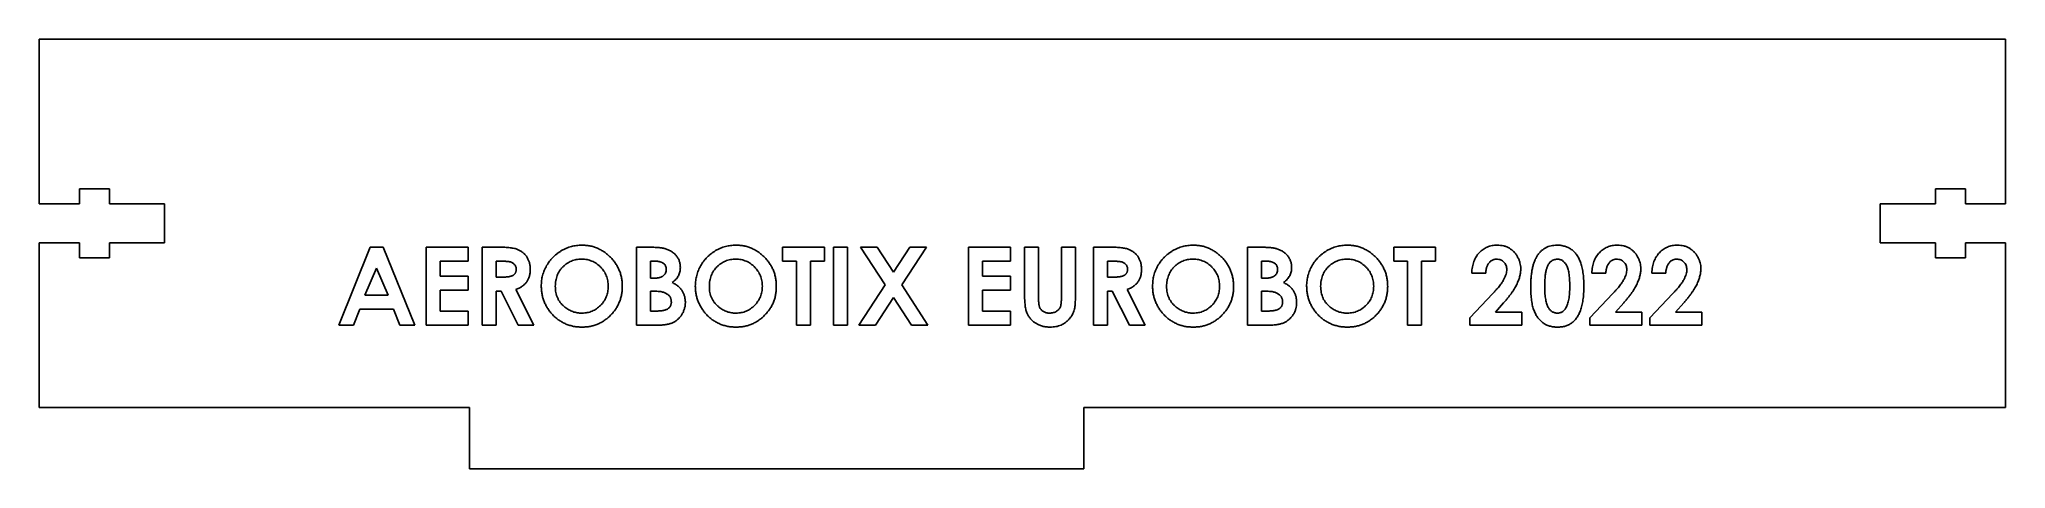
# Model space of a CAD drawing. Header units: millimetres. Extents: x -89 to 71, y -17 to 18.
import ezdxf

# ---------------------------------------------------------------- set-up
doc = ezdxf.new("R2010")
doc.units = ezdxf.units.MM

msp = doc.modelspace()

# ---------------------------------------------------------------- linework, layer by layer
at = {"color": 7, "linetype": 'Continuous', "lineweight": 25}
for p, q in [((70.86, 17.59), (-89.14, 17.59)), ((-89.14, 17.59), (-89.14, 4.18)), ((70.86, 4.18), (70.86, 17.59)), ((-85.86, 4.19), (-85.86, 5.39)), ((-85.86, 5.39), (-83.44, 5.39)), ((-83.44, 5.39), (-83.44, 4.19)), ((65.16, 4.19), (65.16, 5.39)), ((65.16, 5.39), (67.58, 5.39)), ((67.58, 5.39), (67.58, 4.19)), ((-89.14, 4.18), (-85.86, 4.19)), ((-83.44, 4.19), (-78.94, 4.19)), ((-78.94, 4.19), (-78.94, 0.99)), ((60.66, 0.99), (60.66, 4.19)), ((60.66, 4.19), (65.16, 4.19)), ((67.58, 4.19), (70.86, 4.18)), ((-85.86, 0.99), (-89.14, 1)), ((-89.14, 1), (-89.14, -12.41)), ((-85.86, -0.21), (-85.86, 0.99)), ((-78.94, 0.99), (-83.44, 0.99)), ((-83.44, 0.99), (-83.44, -0.21)), ((-64.78, -5.7), (-62.22, 0.65)), ((-62.22, 0.65), (-61.16, 0.65)), ((-61.16, 0.65), (-58.59, -5.7)), ((-57.66, -5.7), (-57.66, 0.65)), ((-57.66, 0.65), (-54.24, 0.65)), ((-54.24, 0.65), (-54.24, -0.49)), ((-53.1, -5.7), (-53.1, 0.65)), ((-53.1, 0.65), (-51.77, 0.65)), ((-40.56, -5.7), (-40.56, 0.65)), ((-40.56, 0.65), (-39.54, 0.65)), ((-28.68, -0.49), (-28.68, 0.65)), ((-28.68, 0.65), (-25.26, 0.65)), ((-25.26, 0.65), (-25.26, -0.49)), ((-24.52, -5.7), (-24.52, 0.65)), ((-24.52, 0.65), (-23.38, 0.65)), ((-23.38, 0.65), (-23.38, -5.7)), ((-20.31, -2.42), (-22.31, 0.65)), ((-22.31, 0.65), (-20.96, 0.65)), ((-20.96, 0.65), (-19.64, -1.39)), ((-19.64, -1.39), (-18.31, 0.65)), ((-16.96, 0.65), (-18.97, -2.42)), ((-18.31, 0.65), (-16.96, 0.65)), ((-13.53, -5.7), (-13.53, 0.65)), ((-13.53, 0.65), (-10.12, 0.65)), ((-10.12, 0.65), (-10.12, -0.49)), ((-8.98, -3.14), (-8.98, 0.65)), ((-8.98, 0.65), (-7.84, 0.65)), ((-7.84, 0.65), (-7.84, -3.48)), ((-5.96, -3.33), (-5.96, 0.65)), ((-5.96, 0.65), (-4.82, 0.65)), ((-4.82, 0.65), (-4.82, -3.14)), ((-3.36, -5.7), (-3.36, 0.65)), ((-3.36, 0.65), (-2.03, 0.65)), ((9.18, -5.7), (9.18, 0.65)), ((9.18, 0.65), (10.2, 0.65)), ((21.07, -0.49), (21.07, 0.65)), ((21.07, 0.65), (24.48, 0.65)), ((24.48, 0.65), (24.48, -0.49)), ((65.16, 0.99), (60.66, 0.99)), ((65.16, -0.21), (65.16, 0.99)), ((70.86, 1), (67.58, 0.99)), ((67.58, 0.99), (67.58, -0.21)), ((70.86, -12.41), (70.86, 1)), ((-83.44, -0.21), (-85.86, -0.21)), ((-61.69, -1.06), (-62.64, -3.26)), ((-60.74, -3.26), (-61.69, -1.06)), ((-54.24, -0.49), (-56.52, -0.49)), ((-56.52, -0.49), (-56.52, -1.71)), ((-51.96, -0.49), (-51.96, -1.79)), ((-51.57, -0.49), (-51.96, -0.49)), ((-39.07, -0.49), (-39.42, -0.49)), ((-39.42, -0.49), (-39.42, -1.88)), ((-27.54, -0.49), (-28.68, -0.49)), ((-27.54, -5.7), (-27.54, -0.49)), ((-25.26, -0.49), (-26.4, -0.49)), ((-26.4, -0.49), (-26.4, -5.7)), ((-10.12, -0.49), (-12.39, -0.49)), ((-12.39, -0.49), (-12.39, -1.71)), ((-2.22, -0.49), (-2.22, -1.79)), ((-1.83, -0.49), (-2.22, -0.49)), ((10.68, -0.49), (10.32, -0.49)), ((10.32, -0.49), (10.32, -1.88)), ((22.2, -0.49), (21.07, -0.49)), ((22.2, -5.7), (22.2, -0.49)), ((24.48, -0.49), (23.34, -0.49)), ((23.34, -0.49), (23.34, -5.7)), ((28.55, -1.47), (27.42, -1.47)), ((38.32, -1.47), (37.18, -1.47)), ((43.21, -1.47), (42.07, -1.47)), ((67.58, -0.21), (65.16, -0.21)), ((-56.52, -1.71), (-54.24, -1.71)), ((-54.24, -2.85), (-56.52, -2.85)), ((-56.52, -2.85), (-56.52, -4.56)), ((-54.24, -1.71), (-54.24, -2.85)), ((-51.96, -1.79), (-51.52, -1.79)), ((-51.57, -2.93), (-51.96, -2.93)), ((-51.96, -2.93), (-51.96, -5.7)), ((-50.17, -5.7), (-51.57, -2.93)), ((-50.37, -2.8), (-48.91, -5.7)), ((-39.42, -1.88), (-39.12, -1.88)), ((-39.15, -2.93), (-39.42, -2.93)), ((-39.42, -2.93), (-39.42, -4.56)), ((-22.45, -5.7), (-20.31, -2.42)), ((-18.97, -2.42), (-16.83, -5.7)), ((-12.39, -1.71), (-10.12, -1.71)), ((-10.12, -2.85), (-12.39, -2.85)), ((-12.39, -2.85), (-12.39, -4.56)), ((-10.12, -1.71), (-10.12, -2.85)), ((-2.22, -1.79), (-1.77, -1.79)), ((-1.83, -2.93), (-2.22, -2.93)), ((-2.22, -2.93), (-2.22, -5.7)), ((-0.43, -5.7), (-1.83, -2.93)), ((-0.63, -2.8), (0.83, -5.7)), ((10.32, -1.88), (10.62, -1.88)), ((10.59, -2.93), (10.32, -2.93)), ((10.32, -2.93), (10.32, -4.56)), ((27.25, -5.12), (29.13, -3.12)), ((37.02, -5.12), (38.9, -3.12)), ((41.91, -5.12), (43.79, -3.12)), ((-63.07, -4.4), (-63.57, -5.7)), ((-60.31, -4.4), (-63.07, -4.4)), ((-62.64, -3.26), (-60.74, -3.26)), ((-59.81, -5.7), (-60.31, -4.4)), ((-56.52, -4.56), (-54.24, -4.56)), ((-54.24, -4.56), (-54.24, -5.7)), ((-39.42, -4.56), (-39.09, -4.56)), ((-19.64, -3.45), (-21.1, -5.7)), ((-18.17, -5.7), (-19.64, -3.45)), ((-12.39, -4.56), (-10.12, -4.56)), ((-10.12, -4.56), (-10.12, -5.7)), ((10.32, -4.56), (10.65, -4.56)), ((30.01, -3.88), (29.35, -4.64)), ((29.35, -4.64), (31.49, -4.64)), ((31.49, -4.64), (31.49, -5.7)), ((39.78, -3.88), (39.12, -4.64)), ((39.12, -4.64), (41.25, -4.64)), ((41.25, -4.64), (41.25, -5.7)), ((44.67, -3.88), (44, -4.64)), ((44, -4.64), (46.14, -4.64)), ((46.14, -4.64), (46.14, -5.7)), ((-63.57, -5.7), (-64.78, -5.7)), ((-58.59, -5.7), (-59.81, -5.7)), ((-54.24, -5.7), (-57.66, -5.7)), ((-51.96, -5.7), (-53.1, -5.7)), ((-48.91, -5.7), (-50.17, -5.7)), ((-38.78, -5.7), (-40.56, -5.7)), ((-26.4, -5.7), (-27.54, -5.7)), ((-23.38, -5.7), (-24.52, -5.7)), ((-21.1, -5.7), (-22.45, -5.7)), ((-16.83, -5.7), (-18.17, -5.7)), ((-10.12, -5.7), (-13.53, -5.7)), ((-2.22, -5.7), (-3.36, -5.7)), ((0.83, -5.7), (-0.43, -5.7)), ((10.97, -5.7), (9.18, -5.7)), ((23.34, -5.7), (22.2, -5.7)), ((27.25, -5.7), (27.25, -5.12)), ((31.49, -5.7), (27.25, -5.7)), ((37.02, -5.7), (37.02, -5.12)), ((41.25, -5.7), (37.02, -5.7)), ((41.91, -5.7), (41.91, -5.12)), ((46.14, -5.7), (41.91, -5.7)), ((-89.14, -12.41), (-54.14, -12.41)), ((-54.14, -12.41), (-54.14, -17.41)), ((-4.14, -17.41), (-4.14, -12.41)), ((-4.14, -12.41), (70.86, -12.41)), ((-54.14, -17.41), (-4.14, -17.41))]:
    msp.add_line(p, q, dxfattribs=at)
for points, knots in [([(-51.77, 0.65), (-51.68, 0.65), (-51.52, 0.65), (-51.27, 0.64), (-51.05, 0.62), (-50.84, 0.6), (-50.66, 0.58), (-50.49, 0.55), (-50.35, 0.51), (-50.22, 0.47), (-50.11, 0.42), (-50, 0.36), (-49.9, 0.29), (-49.8, 0.22), (-49.71, 0.14), (-49.62, 0.05), (-49.55, -0.04), (-49.47, -0.15), (-49.41, -0.26), (-49.35, -0.37), (-49.3, -0.49), (-49.26, -0.61), (-49.23, -0.74), (-49.21, -0.88), (-49.19, -1.01), (-49.19, -1.11), (-49.19, -1.16)], [0, 0, 0, 0, 0.072889, 0.1401861, 0.2022774, 0.2588951, 0.3104829, 0.3570952, 0.3985136, 0.4350375, 0.4692515, 0.502805, 0.5362104, 0.5693794, 0.6028015, 0.6366658, 0.6709287, 0.705803, 0.7411891, 0.7763043, 0.8120043, 0.847969, 0.8845218, 0.9219742, 0.9601982, 1, 1, 1, 1]), ([(-48.3, -2.52), (-48.3, -2.45), (-48.29, -2.3), (-48.27, -2.08), (-48.24, -1.86), (-48.19, -1.65), (-48.13, -1.44), (-48.05, -1.24), (-47.96, -1.04), (-47.86, -0.85), (-47.74, -0.66), (-47.62, -0.49), (-47.48, -0.32), (-47.34, -0.16), (-47.18, -0.02), (-47.01, 0.12), (-46.83, 0.25), (-46.65, 0.37), (-46.45, 0.47), (-46.25, 0.56), (-46.05, 0.64), (-45.85, 0.7), (-45.64, 0.75), (-45.42, 0.78), (-45.21, 0.81), (-45.06, 0.81), (-44.99, 0.81)], [0, 0, 0, 0, 0.043114, 0.085683, 0.127594, 0.169059, 0.210432, 0.251811, 0.293444, 0.335381, 0.377477, 0.418688, 0.459873, 0.500873, 0.541873, 0.583212, 0.624763, 0.666988, 0.70937, 0.751103, 0.792568, 0.833545, 0.874827, 0.916018, 0.957859, 1, 1, 1, 1]), ([(-44.99, 0.81), (-44.88, 0.81), (-44.66, 0.8), (-44.34, 0.76), (-44.03, 0.68), (-43.73, 0.57), (-43.45, 0.43), (-43.17, 0.26), (-42.91, 0.06), (-42.67, -0.16), (-42.44, -0.41), (-42.24, -0.68), (-42.08, -0.96), (-41.94, -1.25), (-41.83, -1.55), (-41.76, -1.87), (-41.71, -2.2), (-41.71, -2.43), (-41.7, -2.55)], [0, 0, 0, 0, 0.063396, 0.125157, 0.185649, 0.245977, 0.306108, 0.367351, 0.429902, 0.49454, 0.559373, 0.62241, 0.684357, 0.745807, 0.80743, 0.869996, 0.933928, 1, 1, 1, 1]), ([(-39.54, 0.65), (-39.47, 0.65), (-39.34, 0.65), (-39.14, 0.64), (-38.95, 0.63), (-38.78, 0.62), (-38.63, 0.6), (-38.49, 0.59), (-38.36, 0.56), (-38.29, 0.54), (-38.25, 0.53)], [0, 0, 0, 0, 0.163996, 0.317329, 0.45806, 0.589158, 0.707952, 0.816322, 0.913585, 1, 1, 1, 1]), ([(-38.25, 0.53), (-38.2, 0.52), (-38.11, 0.5), (-37.97, 0.44), (-37.85, 0.39), (-37.73, 0.32), (-37.61, 0.24), (-37.51, 0.16), (-37.41, 0.07), (-37.32, -0.03), (-37.24, -0.14), (-37.17, -0.25), (-37.11, -0.36), (-37.06, -0.48), (-37.03, -0.61), (-37, -0.74), (-36.98, -0.87), (-36.98, -0.96), (-36.98, -1.01)], [0, 0, 0, 0, 0.06875, 0.134909, 0.199721, 0.262974, 0.325357, 0.387336, 0.449407, 0.511118, 0.572473, 0.633077, 0.692861, 0.752561, 0.812738, 0.873479, 0.935776, 1, 1, 1, 1]), ([(-35.76, -2.52), (-35.76, -2.45), (-35.76, -2.3), (-35.73, -2.08), (-35.7, -1.86), (-35.65, -1.65), (-35.59, -1.44), (-35.51, -1.24), (-35.42, -1.04), (-35.32, -0.85), (-35.21, -0.66), (-35.08, -0.49), (-34.94, -0.32), (-34.8, -0.16), (-34.64, -0.02), (-34.47, 0.12), (-34.3, 0.25), (-34.11, 0.37), (-33.92, 0.47), (-33.72, 0.56), (-33.52, 0.64), (-33.31, 0.7), (-33.1, 0.75), (-32.89, 0.78), (-32.67, 0.81), (-32.52, 0.81), (-32.45, 0.81)], [0, 0, 0, 0, 0.043114, 0.085683, 0.127594, 0.169059, 0.210432, 0.251811, 0.293444, 0.335381, 0.377477, 0.418688, 0.459873, 0.500873, 0.541873, 0.583212, 0.624763, 0.666988, 0.70937, 0.751103, 0.792568, 0.833545, 0.874827, 0.916018, 0.957859, 1, 1, 1, 1]), ([(-32.45, 0.81), (-32.34, 0.81), (-32.12, 0.8), (-31.8, 0.76), (-31.49, 0.68), (-31.19, 0.57), (-30.91, 0.43), (-30.64, 0.26), (-30.38, 0.06), (-30.13, -0.16), (-29.9, -0.41), (-29.71, -0.68), (-29.54, -0.96), (-29.4, -1.25), (-29.3, -1.55), (-29.22, -1.87), (-29.17, -2.2), (-29.17, -2.43), (-29.17, -2.55)], [0, 0, 0, 0, 0.063396, 0.125157, 0.185649, 0.245977, 0.306108, 0.367351, 0.429902, 0.49454, 0.559373, 0.62241, 0.684357, 0.745807, 0.80743, 0.869996, 0.933928, 1, 1, 1, 1]), ([(-2.03, 0.65), (-1.94, 0.65), (-1.77, 0.65), (-1.53, 0.64), (-1.31, 0.62), (-1.1, 0.6), (-0.92, 0.58), (-0.75, 0.55), (-0.61, 0.51), (-0.48, 0.47), (-0.36, 0.42), (-0.26, 0.36), (-0.15, 0.29), (-0.06, 0.22), (0.03, 0.14), (0.12, 0.05), (0.2, -0.04), (0.27, -0.15), (0.33, -0.26), (0.39, -0.37), (0.44, -0.49), (0.48, -0.61), (0.51, -0.74), (0.53, -0.88), (0.55, -1.01), (0.55, -1.11), (0.55, -1.16)], [0, 0, 0, 0, 0.072889, 0.140186, 0.202277, 0.258895, 0.310483, 0.357095, 0.398514, 0.435038, 0.469251, 0.502805, 0.53621, 0.569379, 0.602801, 0.636666, 0.670929, 0.705803, 0.741189, 0.776304, 0.812004, 0.847969, 0.884522, 0.921974, 0.960198, 1, 1, 1, 1]), ([(1.45, -2.52), (1.45, -2.45), (1.45, -2.3), (1.47, -2.08), (1.5, -1.86), (1.55, -1.65), (1.61, -1.44), (1.69, -1.24), (1.78, -1.04), (1.88, -0.85), (2, -0.66), (2.12, -0.49), (2.26, -0.32), (2.41, -0.16), (2.56, -0.02), (2.73, 0.12), (2.91, 0.25), (3.09, 0.37), (3.29, 0.47), (3.49, 0.56), (3.69, 0.64), (3.9, 0.7), (4.1, 0.75), (4.32, 0.78), (4.54, 0.81), (4.68, 0.81), (4.75, 0.81)], [0, 0, 0, 0, 0.043114, 0.085683, 0.127594, 0.169059, 0.210432, 0.251811, 0.293444, 0.335381, 0.377477, 0.418688, 0.459873, 0.500873, 0.541873, 0.583212, 0.624763, 0.666988, 0.70937, 0.751103, 0.792568, 0.833545, 0.874827, 0.916018, 0.957859, 1, 1, 1, 1]), ([(4.75, 0.81), (4.87, 0.81), (5.08, 0.8), (5.4, 0.76), (5.71, 0.68), (6.01, 0.57), (6.29, 0.43), (6.57, 0.26), (6.83, 0.06), (7.07, -0.16), (7.3, -0.41), (7.5, -0.68), (7.66, -0.96), (7.8, -1.25), (7.91, -1.55), (7.98, -1.87), (8.03, -2.2), (8.04, -2.43), (8.04, -2.55)], [0, 0, 0, 0, 0.063396, 0.125157, 0.185649, 0.245977, 0.306108, 0.367351, 0.429902, 0.49454, 0.559373, 0.62241, 0.684357, 0.745807, 0.80743, 0.869996, 0.933928, 1, 1, 1, 1]), ([(10.2, 0.65), (10.27, 0.65), (10.41, 0.65), (10.6, 0.64), (10.79, 0.63), (10.96, 0.62), (11.11, 0.6), (11.25, 0.59), (11.38, 0.56), (11.46, 0.54), (11.49, 0.53)], [0, 0, 0, 0, 0.163996, 0.317329, 0.45806, 0.589158, 0.707952, 0.816322, 0.913585, 1, 1, 1, 1]), ([(11.49, 0.53), (11.54, 0.52), (11.63, 0.5), (11.77, 0.44), (11.89, 0.39), (12.01, 0.32), (12.13, 0.24), (12.23, 0.16), (12.33, 0.07), (12.42, -0.03), (12.5, -0.14), (12.57, -0.25), (12.63, -0.36), (12.68, -0.48), (12.71, -0.61), (12.74, -0.74), (12.76, -0.87), (12.76, -0.96), (12.76, -1.01)], [0, 0, 0, 0, 0.06875, 0.134909, 0.199721, 0.262974, 0.325357, 0.387336, 0.449407, 0.511118, 0.572473, 0.633077, 0.692861, 0.752561, 0.812738, 0.873479, 0.935776, 1, 1, 1, 1]), ([(13.98, -2.52), (13.98, -2.45), (13.99, -2.3), (14.01, -2.08), (14.04, -1.86), (14.09, -1.65), (14.15, -1.44), (14.23, -1.24), (14.32, -1.04), (14.42, -0.85), (14.54, -0.66), (14.66, -0.49), (14.8, -0.32), (14.94, -0.16), (15.1, -0.02), (15.27, 0.12), (15.45, 0.25), (15.63, 0.37), (15.82, 0.47), (16.02, 0.56), (16.23, 0.64), (16.43, 0.7), (16.64, 0.75), (16.86, 0.78), (17.07, 0.81), (17.22, 0.81), (17.29, 0.81)], [0, 0, 0, 0, 0.043114, 0.085683, 0.127594, 0.169059, 0.210432, 0.251811, 0.293444, 0.335381, 0.377477, 0.418688, 0.459873, 0.500873, 0.541873, 0.583212, 0.624763, 0.666988, 0.70937, 0.751103, 0.792568, 0.833545, 0.874827, 0.916018, 0.957859, 1, 1, 1, 1]), ([(17.29, 0.81), (17.4, 0.81), (17.62, 0.8), (17.94, 0.76), (18.25, 0.68), (18.55, 0.57), (18.83, 0.43), (19.1, 0.26), (19.37, 0.06), (19.61, -0.16), (19.84, -0.41), (20.03, -0.68), (20.2, -0.96), (20.34, -1.25), (20.45, -1.55), (20.52, -1.87), (20.57, -2.2), (20.57, -2.43), (20.58, -2.55)], [0, 0, 0, 0, 0.063396, 0.125157, 0.185649, 0.245977, 0.306108, 0.367351, 0.429902, 0.49454, 0.559373, 0.62241, 0.684357, 0.745807, 0.80743, 0.869996, 0.933928, 1, 1, 1, 1]), ([(27.42, -1.47), (27.42, -1.38), (27.43, -1.21), (27.47, -0.97), (27.52, -0.74), (27.59, -0.52), (27.67, -0.32), (27.77, -0.13), (27.89, 0.04), (28.03, 0.2), (28.18, 0.35), (28.33, 0.47), (28.5, 0.58), (28.68, 0.66), (28.87, 0.73), (29.07, 0.78), (29.28, 0.81), (29.43, 0.81), (29.5, 0.81)], [0, 0, 0, 0, 0.07494, 0.146428, 0.214753, 0.280422, 0.343604, 0.405543, 0.466199, 0.526538, 0.585902, 0.64409, 0.701613, 0.758754, 0.816629, 0.875655, 0.936624, 1, 1, 1, 1]), ([(29.5, 0.81), (29.59, 0.81), (29.76, 0.8), (30.02, 0.76), (30.26, 0.68), (30.48, 0.57), (30.68, 0.43), (30.86, 0.27), (31.02, 0.07), (31.15, -0.15), (31.27, -0.38), (31.34, -0.61), (31.4, -0.85), (31.4, -1.01), (31.4, -1.09)], [0, 0, 0, 0, 0.089615, 0.174949, 0.257548, 0.338901, 0.420053, 0.501401, 0.584252, 0.67037, 0.756473, 0.839207, 0.92012, 1, 1, 1, 1]), ([(32.74, -0.05), (32.79, 0.02), (32.89, 0.15), (33.05, 0.33), (33.24, 0.48), (33.43, 0.6), (33.64, 0.7), (33.87, 0.76), (34.11, 0.8), (34.27, 0.81), (34.36, 0.81)], [0, 0, 0, 0, 0.132314, 0.2587, 0.380912, 0.500535, 0.620923, 0.742376, 0.868281, 1, 1, 1, 1]), ([(34.36, 0.81), (34.41, 0.81), (34.52, 0.81), (34.68, 0.79), (34.83, 0.76), (34.98, 0.73), (35.12, 0.68), (35.26, 0.62), (35.39, 0.55), (35.52, 0.47), (35.64, 0.38), (35.75, 0.28), (35.85, 0.16), (35.95, 0.04), (36.04, -0.1), (36.12, -0.25), (36.2, -0.41), (36.27, -0.58), (36.33, -0.76), (36.39, -0.96), (36.43, -1.18), (36.47, -1.42), (36.5, -1.67), (36.52, -1.94), (36.53, -2.23), (36.53, -2.43), (36.53, -2.53)], [0, 0, 0, 0, 0.036635, 0.072034, 0.106626, 0.140306, 0.173619, 0.206426, 0.239067, 0.271883, 0.30484, 0.338529, 0.372616, 0.407548, 0.443719, 0.481312, 0.520113, 0.560913, 0.604025, 0.650075, 0.699572, 0.752363, 0.808789, 0.868954, 0.932675, 1, 1, 1, 1]), ([(37.18, -1.47), (37.19, -1.38), (37.2, -1.21), (37.24, -0.97), (37.29, -0.74), (37.36, -0.52), (37.44, -0.32), (37.54, -0.13), (37.66, 0.04), (37.8, 0.2), (37.95, 0.35), (38.1, 0.47), (38.27, 0.58), (38.45, 0.66), (38.64, 0.73), (38.84, 0.78), (39.05, 0.81), (39.19, 0.81), (39.27, 0.81)], [0, 0, 0, 0, 0.0749399, 0.1464281, 0.214753, 0.2804215, 0.3436044, 0.4055426, 0.4661995, 0.5265381, 0.5859019, 0.6440896, 0.7016131, 0.7587536, 0.8166294, 0.8756555, 0.9366243, 1, 1, 1, 1]), ([(39.27, 0.81), (39.36, 0.81), (39.53, 0.8), (39.79, 0.76), (40.02, 0.68), (40.25, 0.57), (40.45, 0.43), (40.63, 0.27), (40.79, 0.07), (40.92, -0.15), (41.03, -0.38), (41.11, -0.61), (41.17, -0.85), (41.17, -1.01), (41.17, -1.09)], [0, 0, 0, 0, 0.089615, 0.174949, 0.257548, 0.338901, 0.420053, 0.501401, 0.584252, 0.67037, 0.756473, 0.839207, 0.92012, 1, 1, 1, 1]), ([(42.07, -1.47), (42.07, -1.38), (42.08, -1.21), (42.12, -0.97), (42.17, -0.74), (42.24, -0.52), (42.33, -0.32), (42.43, -0.13), (42.55, 0.04), (42.68, 0.2), (42.83, 0.35), (42.99, 0.47), (43.16, 0.58), (43.34, 0.66), (43.53, 0.73), (43.73, 0.78), (43.94, 0.81), (44.08, 0.81), (44.15, 0.81)], [0, 0, 0, 0, 0.0749399, 0.1464281, 0.214753, 0.2804215, 0.3436044, 0.4055426, 0.4661995, 0.5265381, 0.5859019, 0.6440896, 0.7016131, 0.7587536, 0.8166294, 0.8756555, 0.9366243, 1, 1, 1, 1]), ([(44.15, 0.81), (44.24, 0.81), (44.42, 0.8), (44.67, 0.76), (44.91, 0.68), (45.13, 0.57), (45.33, 0.43), (45.51, 0.27), (45.67, 0.07), (45.81, -0.15), (45.92, -0.38), (46, -0.61), (46.05, -0.85), (46.06, -1.01), (46.06, -1.09)], [0, 0, 0, 0, 0.089615, 0.174949, 0.257548, 0.338901, 0.420053, 0.501401, 0.584252, 0.67037, 0.756473, 0.839207, 0.92012, 1, 1, 1, 1]), ([(-50.33, -1.14), (-50.33, -1.11), (-50.34, -1.04), (-50.36, -0.95), (-50.4, -0.86), (-50.46, -0.78), (-50.53, -0.71), (-50.6, -0.64), (-50.7, -0.59), (-50.78, -0.56), (-50.86, -0.54), (-50.93, -0.53), (-51.01, -0.52), (-51.1, -0.51), (-51.2, -0.5), (-51.31, -0.49), (-51.44, -0.49), (-51.53, -0.49), (-51.57, -0.49)], [0, 0, 0, 0, 0.063769, 0.125262, 0.185414, 0.246807, 0.309422, 0.372533, 0.437733, 0.50575, 0.544013, 0.58837, 0.640389, 0.697897, 0.763272, 0.834979, 0.913874, 1, 1, 1, 1]), ([(-51.52, -1.79), (-51.46, -1.79), (-51.36, -1.79), (-51.21, -1.79), (-51.07, -1.77), (-50.95, -1.76), (-50.84, -1.74), (-50.74, -1.71), (-50.66, -1.68), (-50.59, -1.65), (-50.53, -1.6), (-50.47, -1.56), (-50.43, -1.5), (-50.39, -1.44), (-50.37, -1.38), (-50.35, -1.3), (-50.33, -1.22), (-50.33, -1.17), (-50.33, -1.14)], [0, 0, 0, 0, 0.10554, 0.202086, 0.290685, 0.370553, 0.44267, 0.507675, 0.565573, 0.616455, 0.663331, 0.708862, 0.753412, 0.798515, 0.845064, 0.893873, 0.944708, 1, 1, 1, 1]), ([(-49.19, -1.16), (-49.19, -1.21), (-49.2, -1.3), (-49.21, -1.45), (-49.23, -1.59), (-49.26, -1.72), (-49.3, -1.84), (-49.36, -1.96), (-49.41, -2.08), (-49.48, -2.18), (-49.56, -2.28), (-49.65, -2.38), (-49.75, -2.46), (-49.86, -2.54), (-49.97, -2.62), (-50.1, -2.69), (-50.23, -2.75), (-50.32, -2.79), (-50.37, -2.8)], [0, 0, 0, 0, 0.068741, 0.134789, 0.198536, 0.260386, 0.320962, 0.379904, 0.438503, 0.496154, 0.554265, 0.612749, 0.672513, 0.733646, 0.79679, 0.861936, 0.929398, 1, 1, 1, 1]), ([(-45, -0.33), (-45.08, -0.33), (-45.23, -0.33), (-45.44, -0.36), (-45.65, -0.41), (-45.84, -0.48), (-46.03, -0.57), (-46.21, -0.68), (-46.38, -0.81), (-46.54, -0.95), (-46.68, -1.11), (-46.81, -1.28), (-46.92, -1.47), (-47.01, -1.66), (-47.07, -1.87), (-47.12, -2.08), (-47.15, -2.31), (-47.15, -2.46), (-47.16, -2.54)], [0, 0, 0, 0, 0.064609, 0.127512, 0.188521, 0.248708, 0.308598, 0.368812, 0.429888, 0.492802, 0.555743, 0.617485, 0.678969, 0.740198, 0.80236, 0.866245, 0.931707, 1, 1, 1, 1]), ([(-42.84, -2.53), (-42.84, -2.46), (-42.85, -2.31), (-42.88, -2.09), (-42.93, -1.88), (-43, -1.68), (-43.08, -1.49), (-43.19, -1.3), (-43.32, -1.13), (-43.47, -0.97), (-43.63, -0.82), (-43.8, -0.69), (-43.98, -0.57), (-44.17, -0.49), (-44.37, -0.42), (-44.57, -0.36), (-44.78, -0.34), (-44.93, -0.33), (-45, -0.33)], [0, 0, 0, 0, 0.065939, 0.129791, 0.192175, 0.253617, 0.314719, 0.376282, 0.438973, 0.503175, 0.567329, 0.629651, 0.69065, 0.751238, 0.811754, 0.872788, 0.93554, 1, 1, 1, 1]), ([(-39.12, -1.88), (-39.08, -1.88), (-39, -1.87), (-38.88, -1.87), (-38.78, -1.85), (-38.68, -1.83), (-38.59, -1.8), (-38.51, -1.77), (-38.43, -1.73), (-38.35, -1.67), (-38.26, -1.58), (-38.18, -1.46), (-38.13, -1.32), (-38.12, -1.21), (-38.12, -1.16)], [0, 0, 0, 0, 0.0887762, 0.1713771, 0.2481138, 0.3211612, 0.3880331, 0.4520914, 0.5122677, 0.5688662, 0.676936, 0.7810117, 0.8869176, 1, 1, 1, 1]), ([(-38.12, -1.16), (-38.12, -1.11), (-38.13, -1.02), (-38.17, -0.88), (-38.25, -0.76), (-38.33, -0.68), (-38.42, -0.63), (-38.49, -0.59), (-38.56, -0.56), (-38.65, -0.53), (-38.74, -0.52), (-38.84, -0.5), (-38.95, -0.49), (-39.03, -0.49), (-39.07, -0.49)], [0, 0, 0, 0, 0.112332, 0.217189, 0.320776, 0.429446, 0.48689, 0.547348, 0.610552, 0.67854, 0.751006, 0.828563, 0.911494, 1, 1, 1, 1]), ([(-36.98, -1.01), (-36.98, -1.07), (-36.99, -1.18), (-37.01, -1.36), (-37.07, -1.52), (-37.13, -1.68), (-37.22, -1.82), (-37.34, -1.97), (-37.48, -2.11), (-37.58, -2.19), (-37.64, -2.23)], [0, 0, 0, 0, 0.12327, 0.242641, 0.359427, 0.47555, 0.593898, 0.720202, 0.854465, 1, 1, 1, 1]), ([(-32.47, -0.33), (-32.54, -0.33), (-32.69, -0.33), (-32.9, -0.36), (-33.11, -0.41), (-33.31, -0.48), (-33.49, -0.57), (-33.67, -0.68), (-33.84, -0.81), (-34, -0.95), (-34.15, -1.11), (-34.27, -1.28), (-34.38, -1.47), (-34.47, -1.66), (-34.54, -1.87), (-34.58, -2.08), (-34.61, -2.31), (-34.62, -2.46), (-34.62, -2.54)], [0, 0, 0, 0, 0.064609, 0.127512, 0.188521, 0.248708, 0.308598, 0.368812, 0.429888, 0.492802, 0.555743, 0.617485, 0.678969, 0.740198, 0.80236, 0.866245, 0.931707, 1, 1, 1, 1]), ([(-30.3, -2.53), (-30.31, -2.46), (-30.31, -2.31), (-30.34, -2.09), (-30.39, -1.88), (-30.46, -1.68), (-30.55, -1.49), (-30.66, -1.3), (-30.79, -1.13), (-30.93, -0.97), (-31.09, -0.82), (-31.26, -0.69), (-31.44, -0.57), (-31.63, -0.49), (-31.83, -0.42), (-32.03, -0.36), (-32.25, -0.34), (-32.39, -0.33), (-32.47, -0.33)], [0, 0, 0, 0, 0.065939, 0.129791, 0.192175, 0.253617, 0.314719, 0.376282, 0.438973, 0.503175, 0.567329, 0.629651, 0.69065, 0.751238, 0.811754, 0.872788, 0.93554, 1, 1, 1, 1]), ([(-0.59, -1.14), (-0.59, -1.11), (-0.59, -1.04), (-0.62, -0.95), (-0.66, -0.86), (-0.71, -0.78), (-0.78, -0.71), (-0.86, -0.64), (-0.95, -0.59), (-1.04, -0.56), (-1.12, -0.54), (-1.19, -0.53), (-1.27, -0.52), (-1.36, -0.51), (-1.46, -0.5), (-1.57, -0.49), (-1.7, -0.49), (-1.78, -0.49), (-1.83, -0.49)], [0, 0, 0, 0, 0.063769, 0.125262, 0.185414, 0.246807, 0.309422, 0.372533, 0.437733, 0.50575, 0.544013, 0.58837, 0.640389, 0.697897, 0.763272, 0.834979, 0.913874, 1, 1, 1, 1]), ([(-1.77, -1.79), (-1.72, -1.79), (-1.62, -1.79), (-1.47, -1.79), (-1.33, -1.77), (-1.21, -1.76), (-1.1, -1.74), (-1, -1.71), (-0.92, -1.68), (-0.85, -1.65), (-0.78, -1.6), (-0.73, -1.56), (-0.69, -1.5), (-0.65, -1.44), (-0.62, -1.38), (-0.6, -1.3), (-0.59, -1.22), (-0.59, -1.17), (-0.59, -1.14)], [0, 0, 0, 0, 0.10554, 0.202086, 0.290685, 0.370553, 0.44267, 0.507675, 0.565573, 0.616455, 0.663331, 0.708862, 0.753412, 0.798515, 0.845064, 0.893873, 0.944708, 1, 1, 1, 1]), ([(0.55, -1.16), (0.55, -1.21), (0.55, -1.3), (0.53, -1.45), (0.51, -1.59), (0.48, -1.72), (0.44, -1.84), (0.39, -1.96), (0.33, -2.08), (0.26, -2.18), (0.18, -2.28), (0.09, -2.38), (-0.01, -2.46), (-0.11, -2.54), (-0.23, -2.62), (-0.35, -2.69), (-0.49, -2.75), (-0.58, -2.79), (-0.63, -2.8)], [0, 0, 0, 0, 0.068741, 0.134789, 0.198536, 0.260386, 0.320962, 0.379904, 0.438503, 0.496154, 0.554265, 0.612749, 0.672513, 0.733646, 0.79679, 0.861936, 0.929398, 1, 1, 1, 1]), ([(4.74, -0.33), (4.66, -0.33), (4.52, -0.33), (4.3, -0.36), (4.09, -0.41), (3.9, -0.48), (3.71, -0.57), (3.53, -0.68), (3.36, -0.81), (3.2, -0.95), (3.06, -1.11), (2.93, -1.28), (2.83, -1.47), (2.74, -1.66), (2.67, -1.87), (2.62, -2.08), (2.59, -2.31), (2.59, -2.46), (2.58, -2.54)], [0, 0, 0, 0, 0.064609, 0.127512, 0.188521, 0.248708, 0.308598, 0.368812, 0.429888, 0.492802, 0.555743, 0.617485, 0.678969, 0.740198, 0.80236, 0.866245, 0.931707, 1, 1, 1, 1]), ([(6.9, -2.53), (6.9, -2.46), (6.89, -2.31), (6.86, -2.09), (6.81, -1.88), (6.75, -1.68), (6.66, -1.49), (6.55, -1.3), (6.42, -1.13), (6.27, -0.97), (6.11, -0.82), (5.94, -0.69), (5.76, -0.57), (5.57, -0.49), (5.38, -0.42), (5.17, -0.36), (4.96, -0.34), (4.81, -0.33), (4.74, -0.33)], [0, 0, 0, 0, 0.065939, 0.129791, 0.192175, 0.253617, 0.314719, 0.376282, 0.438973, 0.503175, 0.567329, 0.629651, 0.69065, 0.751238, 0.811754, 0.872788, 0.93554, 1, 1, 1, 1]), ([(10.62, -1.88), (10.66, -1.88), (10.74, -1.87), (10.86, -1.87), (10.96, -1.85), (11.06, -1.83), (11.15, -1.8), (11.24, -1.77), (11.31, -1.73), (11.4, -1.67), (11.49, -1.58), (11.57, -1.46), (11.61, -1.32), (11.62, -1.21), (11.62, -1.16)], [0, 0, 0, 0, 0.0887762, 0.1713771, 0.2481138, 0.3211612, 0.3880331, 0.4520914, 0.5122677, 0.5688662, 0.676936, 0.7810117, 0.8869176, 1, 1, 1, 1]), ([(11.62, -1.16), (11.62, -1.11), (11.62, -1.02), (11.57, -0.88), (11.49, -0.76), (11.41, -0.68), (11.32, -0.63), (11.25, -0.59), (11.18, -0.56), (11.09, -0.53), (11, -0.52), (10.9, -0.5), (10.79, -0.49), (10.71, -0.49), (10.68, -0.49)], [0, 0, 0, 0, 0.112332, 0.217189, 0.320776, 0.429446, 0.48689, 0.547348, 0.610552, 0.67854, 0.751006, 0.828563, 0.911494, 1, 1, 1, 1]), ([(12.76, -1.01), (12.76, -1.07), (12.75, -1.18), (12.73, -1.36), (12.68, -1.52), (12.61, -1.68), (12.52, -1.82), (12.4, -1.97), (12.26, -2.11), (12.16, -2.19), (12.1, -2.23)], [0, 0, 0, 0, 0.1232696, 0.242641, 0.3594274, 0.4755502, 0.5938977, 0.7202016, 0.8544653, 1, 1, 1, 1]), ([(17.27, -0.33), (17.2, -0.33), (17.05, -0.33), (16.84, -0.36), (16.63, -0.41), (16.44, -0.48), (16.25, -0.57), (16.07, -0.68), (15.9, -0.81), (15.74, -0.95), (15.6, -1.11), (15.47, -1.28), (15.36, -1.47), (15.27, -1.66), (15.21, -1.87), (15.16, -2.08), (15.13, -2.31), (15.12, -2.46), (15.12, -2.54)], [0, 0, 0, 0, 0.064609, 0.127512, 0.188521, 0.248708, 0.308598, 0.368812, 0.429888, 0.492802, 0.555743, 0.617485, 0.678969, 0.740198, 0.80236, 0.866245, 0.931707, 1, 1, 1, 1]), ([(19.44, -2.53), (19.43, -2.46), (19.43, -2.31), (19.4, -2.09), (19.35, -1.88), (19.28, -1.68), (19.19, -1.49), (19.09, -1.3), (18.96, -1.13), (18.81, -0.97), (18.65, -0.82), (18.48, -0.69), (18.3, -0.57), (18.11, -0.49), (17.91, -0.42), (17.71, -0.36), (17.49, -0.34), (17.35, -0.33), (17.27, -0.33)], [0, 0, 0, 0, 0.065939, 0.129791, 0.192175, 0.253617, 0.314719, 0.376282, 0.438973, 0.503175, 0.567329, 0.629651, 0.69065, 0.751238, 0.811754, 0.872788, 0.93554, 1, 1, 1, 1]), ([(29.43, -0.33), (29.4, -0.33), (29.34, -0.33), (29.26, -0.35), (29.17, -0.37), (29.09, -0.4), (29.02, -0.45), (28.95, -0.5), (28.88, -0.56), (28.82, -0.64), (28.76, -0.72), (28.71, -0.8), (28.66, -0.9), (28.63, -1), (28.6, -1.11), (28.58, -1.22), (28.56, -1.34), (28.56, -1.43), (28.55, -1.47)], [0, 0, 0, 0, 0.0564669, 0.1111641, 0.1649371, 0.2183218, 0.2723929, 0.3279763, 0.3852911, 0.4449029, 0.5068438, 0.5694882, 0.6341532, 0.7009761, 0.7708975, 0.8436256, 0.9196597, 1, 1, 1, 1]), ([(29.13, -3.12), (29.19, -3.07), (29.29, -2.95), (29.44, -2.79), (29.58, -2.63), (29.7, -2.48), (29.8, -2.34), (29.9, -2.21), (29.97, -2.08), (30.06, -1.94), (30.14, -1.76), (30.21, -1.56), (30.26, -1.36), (30.26, -1.23), (30.26, -1.17)], [0, 0, 0, 0, 0.103844, 0.201115, 0.291116, 0.374348, 0.450707, 0.52004, 0.583258, 0.639578, 0.741537, 0.83506, 0.920873, 1, 1, 1, 1]), ([(30.26, -1.17), (30.26, -1.11), (30.26, -1), (30.21, -0.84), (30.14, -0.69), (30.04, -0.56), (29.91, -0.46), (29.77, -0.38), (29.61, -0.34), (29.49, -0.33), (29.43, -0.33)], [0, 0, 0, 0, 0.132755, 0.257234, 0.378601, 0.501406, 0.623942, 0.743642, 0.868121, 1, 1, 1, 1]), ([(31.4, -1.09), (31.4, -1.14), (31.4, -1.24), (31.39, -1.39), (31.36, -1.54), (31.33, -1.69), (31.29, -1.84), (31.24, -2), (31.18, -2.16), (31.11, -2.33), (31.02, -2.5), (30.92, -2.67), (30.81, -2.86), (30.68, -3.05), (30.54, -3.25), (30.38, -3.45), (30.2, -3.67), (30.08, -3.81), (30.01, -3.88)], [0, 0, 0, 0, 0.045518, 0.091616, 0.139247, 0.188242, 0.238673, 0.290664, 0.34484, 0.400432, 0.459144, 0.522551, 0.590101, 0.66226, 0.739681, 0.821575, 0.90833, 1, 1, 1, 1]), ([(32.22, -2.59), (32.22, -2.45), (32.22, -2.18), (32.25, -1.78), (32.29, -1.42), (32.34, -1.09), (32.42, -0.79), (32.51, -0.51), (32.61, -0.27), (32.7, -0.12), (32.74, -0.05)], [0, 0, 0, 0, 0.161071, 0.310789, 0.449904, 0.578376, 0.696617, 0.805987, 0.906562, 1, 1, 1, 1]), ([(34.38, -0.33), (34.33, -0.33), (34.24, -0.34), (34.09, -0.38), (33.96, -0.44), (33.86, -0.51), (33.78, -0.58), (33.73, -0.64), (33.68, -0.71), (33.63, -0.79), (33.59, -0.88), (33.55, -0.98), (33.51, -1.09), (33.48, -1.2), (33.45, -1.33), (33.43, -1.47), (33.4, -1.63), (33.39, -1.8), (33.37, -1.98), (33.36, -2.17), (33.36, -2.38), (33.36, -2.53), (33.36, -2.6)], [0, 0, 0, 0, 0.053834, 0.105543, 0.158054, 0.211987, 0.240207, 0.269794, 0.301343, 0.334608, 0.370284, 0.408089, 0.448681, 0.492069, 0.538664, 0.590371, 0.646388, 0.707195, 0.772947, 0.843643, 0.919308, 1, 1, 1, 1]), ([(35.39, -2.53), (35.39, -2.43), (35.39, -2.24), (35.38, -1.96), (35.36, -1.71), (35.33, -1.48), (35.29, -1.28), (35.24, -1.1), (35.18, -0.94), (35.12, -0.81), (35.04, -0.69), (34.96, -0.6), (34.88, -0.51), (34.79, -0.45), (34.7, -0.39), (34.6, -0.36), (34.49, -0.33), (34.42, -0.33), (34.38, -0.33)], [0, 0, 0, 0, 0.1121148, 0.2158018, 0.3102027, 0.3959929, 0.4734102, 0.5427784, 0.604548, 0.6593573, 0.7087644, 0.7553555, 0.798687, 0.8400168, 0.8802034, 0.9197333, 0.9590486, 1, 1, 1, 1]), ([(39.2, -0.33), (39.17, -0.33), (39.11, -0.33), (39.03, -0.35), (38.94, -0.37), (38.86, -0.4), (38.79, -0.45), (38.72, -0.5), (38.65, -0.56), (38.59, -0.64), (38.53, -0.72), (38.48, -0.8), (38.43, -0.9), (38.4, -1), (38.37, -1.11), (38.35, -1.22), (38.33, -1.34), (38.33, -1.43), (38.32, -1.47)], [0, 0, 0, 0, 0.056467, 0.111164, 0.164937, 0.218322, 0.272393, 0.327976, 0.385291, 0.444903, 0.506844, 0.569488, 0.634153, 0.700976, 0.770897, 0.843626, 0.91966, 1, 1, 1, 1]), ([(38.9, -3.12), (38.96, -3.07), (39.06, -2.95), (39.21, -2.79), (39.35, -2.63), (39.47, -2.48), (39.57, -2.34), (39.67, -2.21), (39.74, -2.08), (39.83, -1.94), (39.91, -1.76), (39.98, -1.56), (40.02, -1.36), (40.03, -1.23), (40.03, -1.17)], [0, 0, 0, 0, 0.103844, 0.201115, 0.291116, 0.374348, 0.450707, 0.52004, 0.583258, 0.639578, 0.741537, 0.83506, 0.920873, 1, 1, 1, 1]), ([(40.03, -1.17), (40.03, -1.11), (40.03, -1), (39.98, -0.84), (39.91, -0.69), (39.8, -0.56), (39.68, -0.46), (39.54, -0.38), (39.37, -0.34), (39.26, -0.33), (39.2, -0.33)], [0, 0, 0, 0, 0.132755, 0.257234, 0.378601, 0.501406, 0.623942, 0.743642, 0.868121, 1, 1, 1, 1]), ([(41.17, -1.09), (41.17, -1.14), (41.17, -1.24), (41.16, -1.39), (41.13, -1.54), (41.1, -1.69), (41.06, -1.84), (41.01, -2), (40.94, -2.16), (40.87, -2.33), (40.79, -2.5), (40.69, -2.67), (40.58, -2.86), (40.45, -3.05), (40.31, -3.25), (40.14, -3.45), (39.97, -3.67), (39.84, -3.81), (39.78, -3.88)], [0, 0, 0, 0, 0.045518, 0.091616, 0.139247, 0.188242, 0.238673, 0.290664, 0.34484, 0.400432, 0.459144, 0.522551, 0.590101, 0.66226, 0.739681, 0.821575, 0.90833, 1, 1, 1, 1]), ([(44.09, -0.33), (44.06, -0.33), (44, -0.33), (43.91, -0.35), (43.83, -0.37), (43.75, -0.4), (43.67, -0.45), (43.6, -0.5), (43.53, -0.56), (43.47, -0.64), (43.41, -0.72), (43.36, -0.8), (43.32, -0.9), (43.28, -1), (43.25, -1.11), (43.23, -1.22), (43.21, -1.34), (43.21, -1.43), (43.21, -1.47)], [0, 0, 0, 0, 0.056467, 0.111164, 0.164937, 0.218322, 0.272393, 0.327976, 0.385291, 0.444903, 0.506844, 0.569488, 0.634153, 0.700976, 0.770897, 0.843626, 0.91966, 1, 1, 1, 1]), ([(43.79, -3.12), (43.84, -3.07), (43.95, -2.95), (44.1, -2.79), (44.23, -2.63), (44.35, -2.48), (44.46, -2.34), (44.55, -2.21), (44.63, -2.08), (44.71, -1.94), (44.79, -1.76), (44.86, -1.56), (44.91, -1.36), (44.92, -1.23), (44.92, -1.17)], [0, 0, 0, 0, 0.103844, 0.201115, 0.291116, 0.374348, 0.450707, 0.52004, 0.583258, 0.639578, 0.741537, 0.83506, 0.920873, 1, 1, 1, 1]), ([(44.92, -1.17), (44.92, -1.11), (44.91, -1), (44.86, -0.84), (44.79, -0.69), (44.69, -0.56), (44.56, -0.46), (44.42, -0.38), (44.26, -0.34), (44.15, -0.33), (44.09, -0.33)], [0, 0, 0, 0, 0.132755, 0.257234, 0.378601, 0.501406, 0.623942, 0.743642, 0.868121, 1, 1, 1, 1]), ([(46.06, -1.09), (46.06, -1.14), (46.05, -1.24), (46.04, -1.39), (46.02, -1.54), (45.98, -1.69), (45.94, -1.84), (45.89, -2), (45.83, -2.16), (45.76, -2.33), (45.68, -2.5), (45.58, -2.67), (45.46, -2.86), (45.33, -3.05), (45.19, -3.25), (45.03, -3.45), (44.85, -3.67), (44.73, -3.81), (44.67, -3.88)], [0, 0, 0, 0, 0.045518, 0.091616, 0.139247, 0.188242, 0.238673, 0.290664, 0.34484, 0.400432, 0.459144, 0.522551, 0.590101, 0.66226, 0.739681, 0.821575, 0.90833, 1, 1, 1, 1]), ([(-44.98, -5.86), (-45.09, -5.86), (-45.32, -5.86), (-45.66, -5.81), (-45.98, -5.73), (-46.29, -5.62), (-46.58, -5.48), (-46.85, -5.31), (-47.11, -5.11), (-47.36, -4.88), (-47.57, -4.63), (-47.77, -4.36), (-47.93, -4.08), (-48.06, -3.79), (-48.17, -3.49), (-48.24, -3.18), (-48.29, -2.86), (-48.29, -2.64), (-48.3, -2.52)], [0, 0, 0, 0, 0.066749, 0.131152, 0.193732, 0.255326, 0.316388, 0.378027, 0.440406, 0.504557, 0.568658, 0.630986, 0.692288, 0.752615, 0.8132, 0.874016, 0.936158, 1, 1, 1, 1]), ([(-47.16, -2.54), (-47.15, -2.63), (-47.15, -2.8), (-47.11, -3.05), (-47.05, -3.28), (-46.96, -3.5), (-46.86, -3.71), (-46.72, -3.9), (-46.56, -4.08), (-46.44, -4.18), (-46.38, -4.24)], [0, 0, 0, 0, 0.134807, 0.264199, 0.388462, 0.509942, 0.63041, 0.750671, 0.873455, 1, 1, 1, 1]), ([(-44.98, -4.73), (-44.91, -4.72), (-44.76, -4.72), (-44.55, -4.69), (-44.35, -4.64), (-44.16, -4.57), (-43.97, -4.48), (-43.79, -4.37), (-43.62, -4.24), (-43.47, -4.1), (-43.32, -3.93), (-43.19, -3.76), (-43.08, -3.58), (-43, -3.39), (-42.93, -3.19), (-42.88, -2.98), (-42.85, -2.76), (-42.84, -2.61), (-42.84, -2.53)], [0, 0, 0, 0, 0.0641474, 0.1262121, 0.1868413, 0.2469359, 0.3072564, 0.3681505, 0.4300708, 0.4938754, 0.5579807, 0.6208695, 0.6825247, 0.7440357, 0.8058887, 0.8689681, 0.9332474, 1, 1, 1, 1]), ([(-41.7, -2.55), (-41.71, -2.66), (-41.71, -2.88), (-41.76, -3.21), (-41.83, -3.53), (-41.94, -3.83), (-42.07, -4.12), (-42.24, -4.4), (-42.43, -4.66), (-42.65, -4.91), (-42.9, -5.13), (-43.16, -5.33), (-43.43, -5.49), (-43.71, -5.63), (-44.01, -5.74), (-44.32, -5.81), (-44.65, -5.86), (-44.87, -5.86), (-44.98, -5.86)], [0, 0, 0, 0, 0.065722, 0.129508, 0.191722, 0.253161, 0.314316, 0.375952, 0.43862, 0.502973, 0.567129, 0.629552, 0.690477, 0.751072, 0.811668, 0.872929, 0.935501, 1, 1, 1, 1]), ([(-37.71, -3.82), (-37.71, -3.79), (-37.72, -3.72), (-37.73, -3.63), (-37.76, -3.54), (-37.79, -3.45), (-37.84, -3.37), (-37.9, -3.3), (-37.97, -3.23), (-38.05, -3.17), (-38.14, -3.11), (-38.24, -3.06), (-38.36, -3.02), (-38.49, -2.99), (-38.64, -2.96), (-38.8, -2.95), (-38.97, -2.94), (-39.09, -2.93), (-39.15, -2.93)], [0, 0, 0, 0, 0.052826, 0.102892, 0.151698, 0.199578, 0.247224, 0.295723, 0.346254, 0.398507, 0.45429, 0.514042, 0.579093, 0.650037, 0.727451, 0.811452, 0.902476, 1, 1, 1, 1]), ([(-37.64, -2.23), (-37.59, -2.25), (-37.51, -2.3), (-37.38, -2.37), (-37.27, -2.45), (-37.16, -2.53), (-37.06, -2.62), (-36.98, -2.71), (-36.9, -2.81), (-36.83, -2.91), (-36.77, -3.01), (-36.72, -3.12), (-36.67, -3.23), (-36.64, -3.35), (-36.61, -3.47), (-36.59, -3.6), (-36.58, -3.73), (-36.57, -3.82), (-36.57, -3.86)], [0, 0, 0, 0, 0.072791, 0.142723, 0.209491, 0.274716, 0.336886, 0.397686, 0.457054, 0.515313, 0.572822, 0.630776, 0.689505, 0.748743, 0.809225, 0.870715, 0.934265, 1, 1, 1, 1]), ([(-32.44, -5.86), (-32.56, -5.86), (-32.79, -5.86), (-33.12, -5.81), (-33.44, -5.73), (-33.75, -5.62), (-34.04, -5.48), (-34.32, -5.31), (-34.58, -5.11), (-34.82, -4.88), (-35.04, -4.63), (-35.23, -4.36), (-35.39, -4.08), (-35.53, -3.79), (-35.63, -3.49), (-35.71, -3.18), (-35.75, -2.86), (-35.76, -2.64), (-35.76, -2.52)], [0, 0, 0, 0, 0.066749, 0.131152, 0.193732, 0.255326, 0.316388, 0.378027, 0.440406, 0.504557, 0.568658, 0.630986, 0.692288, 0.752615, 0.8132, 0.874016, 0.936158, 1, 1, 1, 1]), ([(-34.62, -2.54), (-34.62, -2.63), (-34.61, -2.8), (-34.58, -3.05), (-34.52, -3.28), (-34.43, -3.5), (-34.32, -3.71), (-34.18, -3.9), (-34.02, -4.08), (-33.9, -4.18), (-33.84, -4.24)], [0, 0, 0, 0, 0.134807, 0.264199, 0.388462, 0.509942, 0.63041, 0.750671, 0.873455, 1, 1, 1, 1]), ([(-32.44, -4.73), (-32.37, -4.72), (-32.23, -4.72), (-32.02, -4.69), (-31.81, -4.64), (-31.62, -4.57), (-31.43, -4.48), (-31.26, -4.37), (-31.09, -4.24), (-30.93, -4.1), (-30.78, -3.93), (-30.66, -3.76), (-30.55, -3.58), (-30.46, -3.39), (-30.39, -3.19), (-30.34, -2.98), (-30.31, -2.76), (-30.31, -2.61), (-30.3, -2.53)], [0, 0, 0, 0, 0.0641474, 0.1262121, 0.1868413, 0.2469359, 0.3072564, 0.3681505, 0.4300708, 0.4938754, 0.5579807, 0.6208695, 0.6825247, 0.7440357, 0.8058887, 0.8689681, 0.9332474, 1, 1, 1, 1]), ([(-29.17, -2.55), (-29.17, -2.66), (-29.17, -2.88), (-29.22, -3.21), (-29.29, -3.53), (-29.4, -3.83), (-29.53, -4.12), (-29.7, -4.4), (-29.9, -4.66), (-30.12, -4.91), (-30.36, -5.13), (-30.62, -5.33), (-30.89, -5.49), (-31.18, -5.63), (-31.47, -5.74), (-31.79, -5.81), (-32.11, -5.86), (-32.33, -5.86), (-32.44, -5.86)], [0, 0, 0, 0, 0.065722, 0.129508, 0.191722, 0.253161, 0.314316, 0.375952, 0.43862, 0.502973, 0.567129, 0.629552, 0.690477, 0.751072, 0.811668, 0.872929, 0.935501, 1, 1, 1, 1]), ([(-6.9, -5.86), (-6.95, -5.86), (-7.06, -5.86), (-7.22, -5.85), (-7.37, -5.82), (-7.52, -5.79), (-7.66, -5.74), (-7.8, -5.69), (-7.93, -5.62), (-8.06, -5.55), (-8.18, -5.47), (-8.29, -5.38), (-8.39, -5.29), (-8.48, -5.19), (-8.57, -5.09), (-8.64, -4.98), (-8.71, -4.87), (-8.77, -4.75), (-8.82, -4.62), (-8.86, -4.47), (-8.9, -4.3), (-8.92, -4.1), (-8.95, -3.89), (-8.96, -3.66), (-8.97, -3.41), (-8.97, -3.23), (-8.98, -3.14)], [0, 0, 0, 0, 0.041715, 0.082303, 0.121572, 0.160067, 0.197994, 0.235566, 0.273005, 0.31009, 0.346846, 0.382484, 0.417271, 0.451332, 0.484853, 0.518031, 0.551069, 0.584171, 0.619467, 0.659158, 0.703472, 0.75284, 0.806844, 0.866142, 0.930502, 1, 1, 1, 1]), ([(-4.82, -3.14), (-4.82, -3.22), (-4.82, -3.36), (-4.83, -3.58), (-4.84, -3.77), (-4.85, -3.95), (-4.86, -4.1), (-4.88, -4.24), (-4.9, -4.36), (-4.93, -4.5), (-4.99, -4.66), (-5.08, -4.84), (-5.19, -5.02), (-5.32, -5.19), (-5.47, -5.35), (-5.64, -5.49), (-5.81, -5.61), (-6, -5.7), (-6.21, -5.78), (-6.42, -5.83), (-6.65, -5.86), (-6.81, -5.86), (-6.9, -5.86)], [0, 0, 0, 0, 0.05854, 0.112568, 0.16178, 0.206487, 0.246457, 0.282, 0.313213, 0.339806, 0.389413, 0.440473, 0.493955, 0.549978, 0.606488, 0.661319, 0.714691, 0.767918, 0.821939, 0.878107, 0.937203, 1, 1, 1, 1]), ([(4.76, -5.86), (4.65, -5.86), (4.42, -5.86), (4.08, -5.81), (3.76, -5.73), (3.46, -5.62), (3.16, -5.48), (2.89, -5.31), (2.63, -5.11), (2.39, -4.88), (2.17, -4.63), (1.97, -4.36), (1.81, -4.08), (1.68, -3.79), (1.57, -3.49), (1.5, -3.18), (1.45, -2.86), (1.45, -2.64), (1.45, -2.52)], [0, 0, 0, 0, 0.066749, 0.131152, 0.193732, 0.255326, 0.316388, 0.378027, 0.440406, 0.504557, 0.568658, 0.630986, 0.692288, 0.752615, 0.8132, 0.874016, 0.936158, 1, 1, 1, 1]), ([(2.58, -2.54), (2.59, -2.63), (2.59, -2.8), (2.63, -3.05), (2.69, -3.28), (2.78, -3.5), (2.89, -3.71), (3.02, -3.9), (3.18, -4.08), (3.3, -4.18), (3.37, -4.24)], [0, 0, 0, 0, 0.1348068, 0.2641991, 0.3884618, 0.5099421, 0.6304096, 0.750671, 0.8734547, 1, 1, 1, 1]), ([(4.76, -4.73), (4.83, -4.72), (4.98, -4.72), (5.19, -4.69), (5.39, -4.64), (5.58, -4.57), (5.77, -4.48), (5.95, -4.37), (6.12, -4.24), (6.28, -4.1), (6.42, -3.93), (6.55, -3.76), (6.66, -3.58), (6.75, -3.39), (6.82, -3.19), (6.86, -2.98), (6.89, -2.76), (6.9, -2.61), (6.9, -2.53)], [0, 0, 0, 0, 0.064147, 0.126212, 0.186841, 0.246936, 0.307256, 0.368151, 0.430071, 0.493875, 0.557981, 0.62087, 0.682525, 0.744036, 0.805889, 0.868968, 0.933247, 1, 1, 1, 1]), ([(8.04, -2.55), (8.04, -2.66), (8.03, -2.88), (7.99, -3.21), (7.91, -3.53), (7.81, -3.83), (7.67, -4.12), (7.51, -4.4), (7.31, -4.66), (7.09, -4.91), (6.84, -5.13), (6.58, -5.33), (6.31, -5.49), (6.03, -5.63), (5.73, -5.74), (5.42, -5.81), (5.1, -5.86), (4.88, -5.86), (4.76, -5.86)], [0, 0, 0, 0, 0.065722, 0.129508, 0.191722, 0.253161, 0.314316, 0.375952, 0.43862, 0.502973, 0.567129, 0.629552, 0.690477, 0.751072, 0.811668, 0.872929, 0.935501, 1, 1, 1, 1]), ([(12.03, -3.82), (12.03, -3.79), (12.03, -3.72), (12.01, -3.63), (11.98, -3.54), (11.95, -3.45), (11.9, -3.37), (11.84, -3.3), (11.77, -3.23), (11.69, -3.17), (11.6, -3.11), (11.5, -3.06), (11.38, -3.02), (11.25, -2.99), (11.1, -2.96), (10.95, -2.95), (10.77, -2.94), (10.65, -2.93), (10.59, -2.93)], [0, 0, 0, 0, 0.052826, 0.102892, 0.151698, 0.199578, 0.247224, 0.295723, 0.346254, 0.398507, 0.45429, 0.514042, 0.579093, 0.650037, 0.727451, 0.811452, 0.902476, 1, 1, 1, 1]), ([(12.03, -3.82), (12.03, -3.79), (12.03, -3.72), (12.01, -3.63), (11.98, -3.54), (11.95, -3.45), (11.9, -3.37), (11.84, -3.3), (11.77, -3.23), (11.69, -3.17), (11.6, -3.11), (11.5, -3.06), (11.38, -3.02), (11.25, -2.99), (11.1, -2.96), (10.95, -2.95), (10.77, -2.94), (10.65, -2.93), (10.59, -2.93)], [0, 0, 0, 0, 0.052826, 0.102892, 0.151698, 0.199578, 0.247224, 0.295723, 0.346254, 0.398507, 0.45429, 0.514042, 0.579093, 0.650037, 0.727451, 0.811452, 0.902476, 1, 1, 1, 1]), ([(12.1, -2.23), (12.15, -2.25), (12.23, -2.3), (12.36, -2.37), (12.47, -2.45), (12.58, -2.53), (12.68, -2.62), (12.77, -2.71), (12.84, -2.81), (12.91, -2.91), (12.97, -3.01), (13.02, -3.12), (13.07, -3.23), (13.11, -3.35), (13.13, -3.47), (13.15, -3.6), (13.17, -3.73), (13.17, -3.82), (13.17, -3.86)], [0, 0, 0, 0, 0.072791, 0.142723, 0.209491, 0.274716, 0.336886, 0.397686, 0.457054, 0.515313, 0.572822, 0.630776, 0.689505, 0.748743, 0.809225, 0.870715, 0.934265, 1, 1, 1, 1]), ([(17.3, -5.86), (17.18, -5.86), (16.95, -5.86), (16.62, -5.81), (16.3, -5.73), (15.99, -5.62), (15.7, -5.48), (15.43, -5.31), (15.17, -5.11), (14.92, -4.88), (14.7, -4.63), (14.51, -4.36), (14.35, -4.08), (14.21, -3.79), (14.11, -3.49), (14.04, -3.18), (13.99, -2.86), (13.99, -2.64), (13.98, -2.52)], [0, 0, 0, 0, 0.066749, 0.131152, 0.193732, 0.255326, 0.316388, 0.378027, 0.440406, 0.504557, 0.568658, 0.630986, 0.692288, 0.752615, 0.8132, 0.874016, 0.936158, 1, 1, 1, 1]), ([(15.12, -2.54), (15.12, -2.63), (15.13, -2.8), (15.17, -3.05), (15.23, -3.28), (15.31, -3.5), (15.42, -3.71), (15.56, -3.9), (15.72, -4.08), (15.84, -4.18), (15.9, -4.24)], [0, 0, 0, 0, 0.134807, 0.264199, 0.388462, 0.509942, 0.63041, 0.750671, 0.873455, 1, 1, 1, 1]), ([(17.3, -4.73), (17.37, -4.72), (17.51, -4.72), (17.73, -4.69), (17.93, -4.64), (18.12, -4.57), (18.31, -4.48), (18.49, -4.37), (18.65, -4.24), (18.81, -4.1), (18.96, -3.93), (19.09, -3.76), (19.2, -3.58), (19.28, -3.39), (19.35, -3.19), (19.4, -2.98), (19.43, -2.76), (19.43, -2.61), (19.44, -2.53)], [0, 0, 0, 0, 0.064147, 0.126212, 0.186841, 0.246936, 0.307256, 0.368151, 0.430071, 0.493875, 0.557981, 0.62087, 0.682525, 0.744036, 0.805889, 0.868968, 0.933247, 1, 1, 1, 1]), ([(20.58, -2.55), (20.57, -2.66), (20.57, -2.88), (20.52, -3.21), (20.45, -3.53), (20.34, -3.83), (20.21, -4.12), (20.04, -4.4), (19.85, -4.66), (19.62, -4.91), (19.38, -5.13), (19.12, -5.33), (18.85, -5.49), (18.57, -5.63), (18.27, -5.74), (17.96, -5.81), (17.63, -5.86), (17.41, -5.86), (17.3, -5.86)], [0, 0, 0, 0, 0.065722, 0.129508, 0.191722, 0.253161, 0.314316, 0.375952, 0.43862, 0.502973, 0.567129, 0.629552, 0.690477, 0.751072, 0.811668, 0.872929, 0.935501, 1, 1, 1, 1]), ([(34.39, -5.86), (34.33, -5.86), (34.22, -5.86), (34.06, -5.85), (33.9, -5.82), (33.75, -5.78), (33.61, -5.74), (33.47, -5.68), (33.34, -5.61), (33.22, -5.53), (33.11, -5.44), (33, -5.34), (32.9, -5.23), (32.8, -5.11), (32.71, -4.98), (32.63, -4.84), (32.55, -4.68), (32.48, -4.52), (32.42, -4.34), (32.36, -4.14), (32.32, -3.93), (32.28, -3.69), (32.25, -3.44), (32.23, -3.17), (32.22, -2.89), (32.22, -2.69), (32.22, -2.59)], [0, 0, 0, 0, 0.038217, 0.074867, 0.110158, 0.144454, 0.17808, 0.211171, 0.243687, 0.275872, 0.308376, 0.341263, 0.37515, 0.409655, 0.445157, 0.482073, 0.520576, 0.560554, 0.603108, 0.648689, 0.697948, 0.750768, 0.807309, 0.867656, 0.931861, 1, 1, 1, 1]), ([(33.36, -2.6), (33.36, -2.7), (33.36, -2.88), (33.37, -3.15), (33.4, -3.39), (33.43, -3.61), (33.47, -3.81), (33.51, -3.98), (33.57, -4.14), (33.64, -4.26), (33.71, -4.37), (33.79, -4.47), (33.88, -4.55), (33.97, -4.61), (34.07, -4.66), (34.17, -4.7), (34.27, -4.72), (34.35, -4.72), (34.38, -4.73)], [0, 0, 0, 0, 0.110734, 0.212341, 0.305502, 0.389835, 0.46669, 0.535262, 0.596763, 0.651066, 0.701036, 0.74786, 0.791833, 0.834284, 0.875334, 0.916035, 0.957652, 1, 1, 1, 1]), ([(36.53, -2.53), (36.53, -2.63), (36.53, -2.83), (36.52, -3.12), (36.5, -3.39), (36.47, -3.65), (36.43, -3.89), (36.38, -4.11), (36.33, -4.31), (36.27, -4.5), (36.2, -4.67), (36.12, -4.83), (36.04, -4.97), (35.95, -5.11), (35.86, -5.23), (35.76, -5.35), (35.65, -5.45), (35.54, -5.54), (35.42, -5.61), (35.3, -5.68), (35.16, -5.74), (35.02, -5.79), (34.88, -5.82), (34.72, -5.85), (34.56, -5.86), (34.45, -5.86), (34.39, -5.86)], [0, 0, 0, 0, 0.068491, 0.133077, 0.193829, 0.251083, 0.304401, 0.354408, 0.401295, 0.444701, 0.485692, 0.524676, 0.562307, 0.597947, 0.632474, 0.665752, 0.697985, 0.729586, 0.760825, 0.792355, 0.824313, 0.857156, 0.890927, 0.92596, 0.962061, 1, 1, 1, 1]), ([(35.08, -4.29), (35.11, -4.24), (35.16, -4.14), (35.22, -3.98), (35.27, -3.79), (35.32, -3.58), (35.35, -3.35), (35.38, -3.1), (35.39, -2.82), (35.39, -2.63), (35.39, -2.53)], [0, 0, 0, 0, 0.088871, 0.186355, 0.294078, 0.412237, 0.541778, 0.682703, 0.835096, 1, 1, 1, 1]), ([(-46.38, -4.24), (-46.32, -4.28), (-46.22, -4.35), (-46.06, -4.45), (-45.9, -4.54), (-45.72, -4.61), (-45.55, -4.66), (-45.36, -4.7), (-45.17, -4.72), (-45.05, -4.72), (-44.98, -4.73)], [0, 0, 0, 0, 0.127991, 0.253098, 0.376184, 0.498936, 0.621526, 0.745707, 0.871575, 1, 1, 1, 1]), ([(-39.09, -4.56), (-39.03, -4.56), (-38.9, -4.56), (-38.73, -4.55), (-38.56, -4.54), (-38.42, -4.52), (-38.29, -4.49), (-38.18, -4.46), (-38.08, -4.42), (-38, -4.38), (-37.93, -4.32), (-37.87, -4.27), (-37.82, -4.21), (-37.78, -4.14), (-37.75, -4.07), (-37.73, -3.99), (-37.71, -3.91), (-37.71, -3.85), (-37.71, -3.82)], [0, 0, 0, 0, 0.1095674, 0.210657, 0.3020025, 0.3851432, 0.4590126, 0.5247192, 0.5832266, 0.6342083, 0.6811857, 0.7262751, 0.7701133, 0.81408, 0.8579942, 0.9033387, 0.9505448, 1, 1, 1, 1]), ([(-36.57, -3.86), (-36.58, -3.95), (-36.58, -4.12), (-36.64, -4.37), (-36.73, -4.61), (-36.85, -4.84), (-36.99, -5.04), (-37.16, -5.22), (-37.35, -5.37), (-37.53, -5.47), (-37.68, -5.54), (-37.81, -5.58), (-37.94, -5.62), (-38.09, -5.65), (-38.25, -5.67), (-38.41, -5.69), (-38.59, -5.7), (-38.71, -5.7), (-38.78, -5.7)], [0, 0, 0, 0, 0.0802589, 0.1583906, 0.2362576, 0.3151048, 0.3932217, 0.4687313, 0.5427813, 0.6177082, 0.6563652, 0.6970797, 0.7406969, 0.7867287, 0.8355791, 0.8872495, 0.9418977, 1, 1, 1, 1]), ([(-33.84, -4.24), (-33.79, -4.28), (-33.69, -4.35), (-33.53, -4.45), (-33.36, -4.54), (-33.19, -4.61), (-33.01, -4.66), (-32.83, -4.7), (-32.64, -4.72), (-32.51, -4.72), (-32.44, -4.73)], [0, 0, 0, 0, 0.127991, 0.253098, 0.376184, 0.498936, 0.621526, 0.745707, 0.871575, 1, 1, 1, 1]), ([(-7.84, -3.48), (-7.84, -3.53), (-7.84, -3.61), (-7.83, -3.73), (-7.82, -3.84), (-7.81, -3.94), (-7.8, -4.03), (-7.79, -4.11), (-7.77, -4.18), (-7.74, -4.26), (-7.69, -4.35), (-7.62, -4.44), (-7.54, -4.53), (-7.44, -4.6), (-7.32, -4.65), (-7.2, -4.7), (-7.06, -4.72), (-6.97, -4.72), (-6.92, -4.73)], [0, 0, 0, 0, 0.072219, 0.13949, 0.20037, 0.256433, 0.307804, 0.353659, 0.39442, 0.430156, 0.496666, 0.562018, 0.628755, 0.69741, 0.768079, 0.841338, 0.918336, 1, 1, 1, 1]), ([(-6.92, -4.73), (-6.87, -4.72), (-6.77, -4.72), (-6.62, -4.69), (-6.49, -4.65), (-6.37, -4.58), (-6.26, -4.5), (-6.17, -4.41), (-6.1, -4.31), (-6.06, -4.22), (-6.03, -4.14), (-6.01, -4.06), (-6, -3.97), (-5.98, -3.87), (-5.98, -3.75), (-5.97, -3.62), (-5.96, -3.48), (-5.96, -3.38), (-5.96, -3.33)], [0, 0, 0, 0, 0.078833, 0.15371, 0.224678, 0.294809, 0.362715, 0.427103, 0.48865, 0.5509, 0.585046, 0.625272, 0.671466, 0.72455, 0.783265, 0.849073, 0.921296, 1, 1, 1, 1]), ([(3.37, -4.24), (3.42, -4.28), (3.52, -4.35), (3.68, -4.45), (3.85, -4.54), (4.02, -4.61), (4.2, -4.66), (4.38, -4.7), (4.57, -4.72), (4.7, -4.72), (4.76, -4.73)], [0, 0, 0, 0, 0.127991, 0.253098, 0.376184, 0.498936, 0.621526, 0.745707, 0.871575, 1, 1, 1, 1]), ([(10.65, -4.56), (10.71, -4.56), (10.84, -4.56), (11.02, -4.55), (11.18, -4.54), (11.32, -4.52), (11.45, -4.49), (11.57, -4.46), (11.66, -4.42), (11.74, -4.38), (11.81, -4.32), (11.87, -4.27), (11.92, -4.21), (11.96, -4.14), (11.99, -4.07), (12.01, -3.99), (12.03, -3.91), (12.03, -3.85), (12.03, -3.82)], [0, 0, 0, 0, 0.109567, 0.210657, 0.302002, 0.385143, 0.459013, 0.524719, 0.583227, 0.634208, 0.681186, 0.726275, 0.770113, 0.81408, 0.857994, 0.903339, 0.950545, 1, 1, 1, 1]), ([(13.17, -3.86), (13.16, -3.95), (13.16, -4.12), (13.11, -4.37), (13.02, -4.61), (12.9, -4.84), (12.75, -5.04), (12.58, -5.22), (12.39, -5.37), (12.21, -5.47), (12.06, -5.54), (11.93, -5.58), (11.8, -5.62), (11.65, -5.65), (11.49, -5.67), (11.33, -5.69), (11.15, -5.7), (11.03, -5.7), (10.97, -5.7)], [0, 0, 0, 0, 0.080259, 0.158391, 0.236258, 0.315105, 0.393222, 0.468731, 0.542781, 0.617708, 0.656365, 0.69708, 0.740697, 0.786729, 0.835579, 0.88725, 0.941898, 1, 1, 1, 1]), ([(15.9, -4.24), (15.95, -4.28), (16.06, -4.35), (16.22, -4.45), (16.38, -4.54), (16.55, -4.61), (16.73, -4.66), (16.92, -4.7), (17.1, -4.72), (17.23, -4.72), (17.3, -4.73)], [0, 0, 0, 0, 0.127991, 0.2530984, 0.3761841, 0.4989363, 0.6215259, 0.7457069, 0.8715754, 1, 1, 1, 1]), ([(34.38, -4.73), (34.42, -4.72), (34.49, -4.72), (34.59, -4.7), (34.69, -4.67), (34.78, -4.62), (34.86, -4.56), (34.94, -4.48), (35.02, -4.39), (35.06, -4.32), (35.08, -4.29)], [0, 0, 0, 0, 0.124035, 0.242846, 0.360342, 0.479042, 0.599334, 0.725488, 0.858549, 1, 1, 1, 1])]:
    msp.add_open_spline(points, degree=3, knots=knots, dxfattribs=at)

doc.saveas('drawing.dxf')
